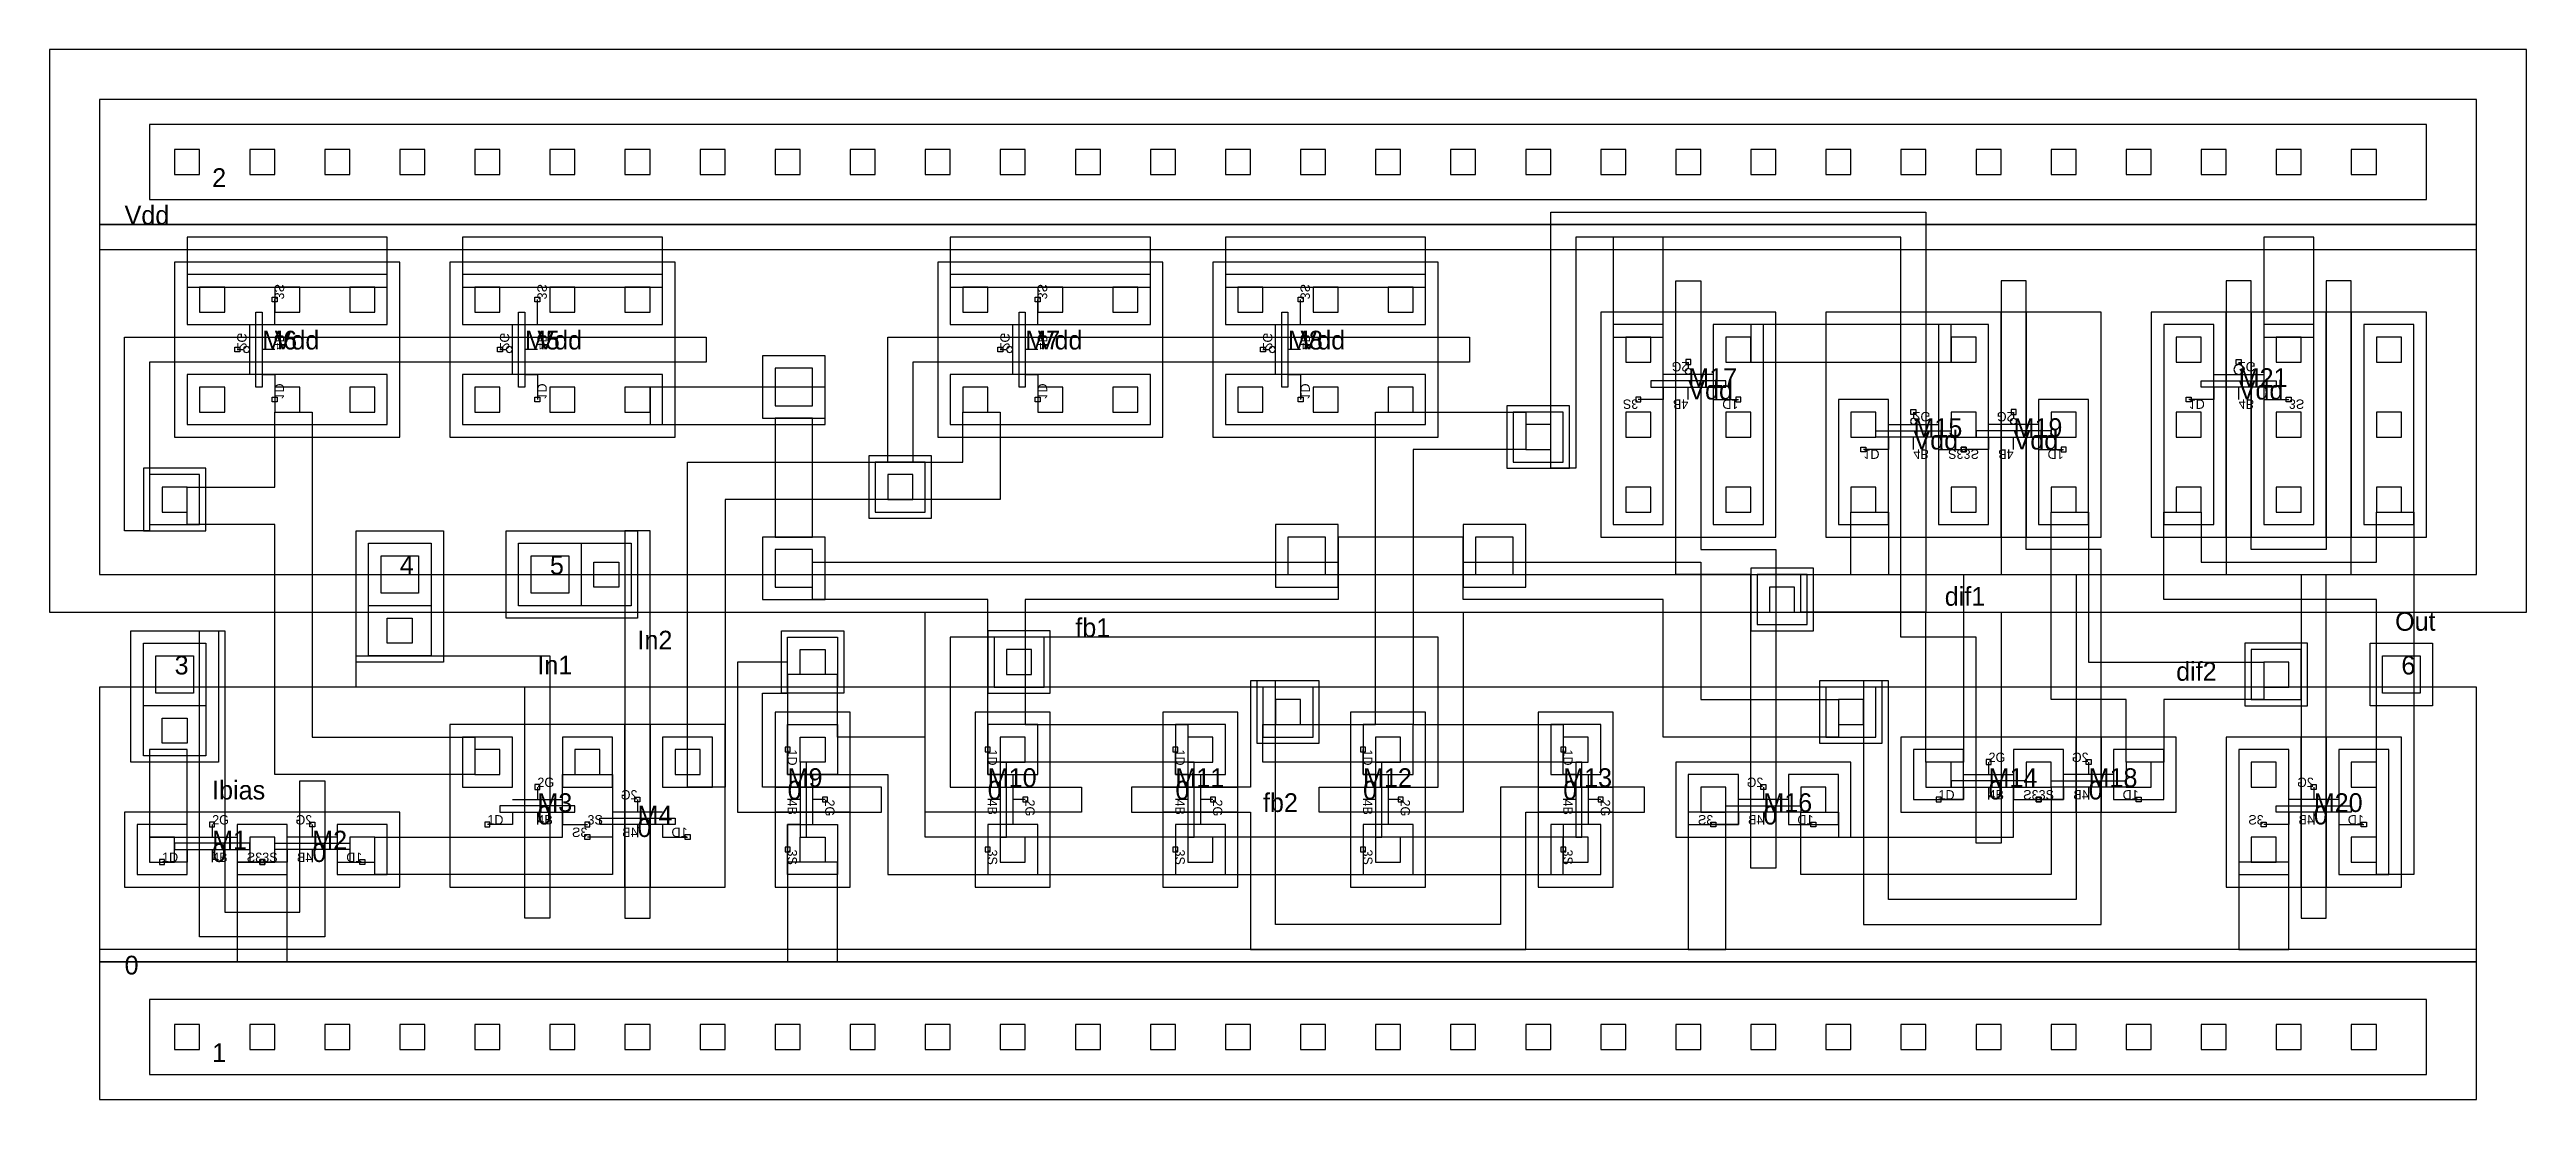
# Model space of a CAD drawing. Extents: x -4 to 794, y 0 to 644.
# Drawn here: x 396 to 594, y 110 to 194 of the extents above; entities that cross this region are included whole.
import ezdxf

# ---------------------------------------------------------------- set-up
doc = ezdxf.new("R2010")
doc.units = 0
for name, color, linetype in [('LAYER1', 7, 'CONTINUOUS'), ('LAYER10', 7, 'CONTINUOUS'), ('LAYER2', 7, 'CONTINUOUS'), ('LAYER25', 7, 'CONTINUOUS'), ('LAYER4', 7, 'CONTINUOUS'), ('LAYER42', 7, 'CONTINUOUS'), ('LAYER43', 7, 'CONTINUOUS'), ('LAYER44', 7, 'CONTINUOUS'), ('LAYER45', 7, 'CONTINUOUS'), ('LAYER46', 7, 'CONTINUOUS'), ('LAYER49', 7, 'CONTINUOUS'), ('LAYER5', 7, 'CONTINUOUS'), ('LAYER50', 7, 'CONTINUOUS'), ('LAYER51', 7, 'CONTINUOUS'), ('LAYER6', 7, 'CONTINUOUS'), ('LAYER8', 7, 'CONTINUOUS'), ('LAYER9', 7, 'CONTINUOUS')]:
    doc.layers.add(name, color=color, linetype=linetype)

# ---------------------------------------------------------------- blocks, each defined once
blk = doc.blocks.new('CCM1_1')
at = {"layer": 'LAYER25'}
blk.add_lwpolyline([(-1, -1), (1, -1), (1, 1), (-1, 1), (-1, -1)], dxfattribs=at)
at = {"layer": 'LAYER49'}
blk.add_lwpolyline([(-2, -2), (2, -2), (2, 2), (-2, 2), (-2, -2)], dxfattribs=at)
blk = doc.blocks.new('CCM1_2')
at = {"layer": 'LAYER25'}
for points in [[(-1, 5), (1, 5), (1, 7), (-1, 7), (-1, 5)], [(-1, -1), (1, -1), (1, 1), (-1, 1), (-1, -1)]]:
    blk.add_lwpolyline(points, dxfattribs=at)
at = {"layer": 'LAYER49'}
blk.add_lwpolyline([(-2, -2), (2, -2), (2, 8), (-2, 8), (-2, -2)], dxfattribs=at)
blk = doc.blocks.new('CCM1_3')
at = {"layer": 'LAYER25'}
for points in [[(-1, 11), (1, 11), (1, 13), (-1, 13), (-1, 11)], [(-1, 5), (1, 5), (1, 7), (-1, 7), (-1, 5)], [(-1, -1), (1, -1), (1, 1), (-1, 1), (-1, -1)]]:
    blk.add_lwpolyline(points, dxfattribs=at)
at = {"layer": 'LAYER49'}
blk.add_lwpolyline([(-2, -2), (2, -2), (2, 14), (-2, 14), (-2, -2)], dxfattribs=at)
blk = doc.blocks.new('CCONT')
at = {"layer": 'LAYER25'}
blk.add_lwpolyline([(-1, -1), (1, -1), (1, 1), (-1, 1), (-1, -1)], dxfattribs=at)
blk = doc.blocks.new('CONT')
at = {"layer": 'LAYER25'}
blk.add_lwpolyline([(-1, -1), (1, -1), (1, 1), (-1, 1), (-1, -1)], dxfattribs=at)
blk = doc.blocks.new('M1V1M2')
at = {"layer": 'LAYER49'}
blk.add_lwpolyline([(-2.5, -2.5), (2.5, -2.5), (2.5, 2.5), (-2.5, 2.5), (-2.5, -2.5)], dxfattribs=at)
at = {"layer": 'LAYER50'}
blk.add_lwpolyline([(-1.5, -1.5), (1.5, -1.5), (1.5, 1.5), (-1.5, 1.5), (-1.5, -1.5)], dxfattribs=at)
at = {"layer": 'LAYER51'}
blk.add_lwpolyline([(-2.5, -2.5), (2.5, -2.5), (2.5, 2.5), (-2.5, 2.5), (-2.5, -2.5)], dxfattribs=at)
blk = doc.blocks.new('NMOS2X12_TOK')
at = {"layer": 'LAYER1'}
for points in [[(0, 2), (0, 1)], [(-2, 0), (-2, -1), (-4, -1)], [(-3, 0), (3, 0), (3, 0.5), (-3, 0.5), (-3, 0)], [(-2, 1), (2, 1)], [(0, 0), (0, -1)], [(2, 0), (2, -1), (4, -1)]]:
    blk.add_lwpolyline(points, dxfattribs=at)
at = {"layer": 'LAYER8'}
blk.add_lwpolyline([(-0.2, 1.8), (0.2, 1.8), (0.2, 2.2), (-0.2, 2.2), (-0.2, 1.8)], dxfattribs=at)
at = {"layer": 'LAYER9'}
for points in [[(-4.2, -1.2), (-3.8, -1.2), (-3.8, -0.8), (-4.2, -0.8), (-4.2, -1.2)], [(3.8, -1.2), (4.2, -1.2), (4.2, -0.8), (3.8, -0.8), (3.8, -1.2)]]:
    blk.add_lwpolyline(points, dxfattribs=at)
at = {"layer": 'LAYER5'}
for s, p in [('2G', (0, 2)), ('1D', (-4, -1)), ('4B', (0, -1)), ('3S', (4, -1))]:
    blk.add_text(s, height=0.75, dxfattribs=at).set_placement(p)
blk = doc.blocks.new('NMOS2X6_TOK')
at = {"layer": 'LAYER1'}
for points in [[(0, 2), (0, 1)], [(-2, 0), (-2, -1), (-4, -1)], [(-3, 0), (3, 0), (3, 0.5), (-3, 0.5), (-3, 0)], [(-2, 1), (2, 1)], [(0, 0), (0, -1)], [(2, 0), (2, -1), (4, -1)]]:
    blk.add_lwpolyline(points, dxfattribs=at)
at = {"layer": 'LAYER8'}
blk.add_lwpolyline([(-0.2, 1.8), (0.2, 1.8), (0.2, 2.2), (-0.2, 2.2), (-0.2, 1.8)], dxfattribs=at)
at = {"layer": 'LAYER9'}
for points in [[(-4.2, -1.2), (-3.8, -1.2), (-3.8, -0.8), (-4.2, -0.8), (-4.2, -1.2)], [(3.8, -1.2), (4.2, -1.2), (4.2, -0.8), (3.8, -0.8), (3.8, -1.2)]]:
    blk.add_lwpolyline(points, dxfattribs=at)
at = {"layer": 'LAYER5'}
for s, p in [('2G', (0, 2)), ('1D', (-4, -1)), ('4B', (0, -1)), ('3S', (4, -1))]:
    blk.add_text(s, height=0.75, dxfattribs=at).set_placement(p)
blk = doc.blocks.new('P1CCM1')
at = {"layer": 'LAYER25'}
blk.add_lwpolyline([(-1, -1), (1, -1), (1, 1), (-1, 1), (-1, -1)], dxfattribs=at)
at = {"layer": 'LAYER46'}
blk.add_lwpolyline([(-2.5, -2.5), (2.5, -2.5), (2.5, 2.5), (-2.5, 2.5), (-2.5, -2.5)], dxfattribs=at)
at = {"layer": 'LAYER49'}
blk.add_lwpolyline([(-2, -2), (2, -2), (2, 2), (-2, 2), (-2, -2)], dxfattribs=at)
blk = doc.blocks.new('P1CCM1V1M2')
at = {"layer": 'LAYER25'}
blk.add_lwpolyline([(-1, -5.5), (1, -5.5), (1, -3.5), (-1, -3.5), (-1, -5.5)], dxfattribs=at)
at = {"layer": 'LAYER46'}
blk.add_lwpolyline([(-3.5, -7), (3.5, -7), (3.5, 3.5), (-3.5, 3.5), (-3.5, -7)], dxfattribs=at)
at = {"layer": 'LAYER49'}
blk.add_lwpolyline([(-2.5, -6.5), (2.5, -6.5), (2.5, 2.5), (-2.5, 2.5), (-2.5, -6.5)], dxfattribs=at)
at = {"layer": 'LAYER50'}
blk.add_lwpolyline([(-1.5, -1.5), (1.5, -1.5), (1.5, 1.5), (-1.5, 1.5), (-1.5, -1.5)], dxfattribs=at)
at = {"layer": 'LAYER51'}
blk.add_lwpolyline([(-2.5, -2.5), (2.5, -2.5), (2.5, 2.5), (-2.5, 2.5), (-2.5, -2.5)], dxfattribs=at)
blk = doc.blocks.new('PMOS2X18_TOK')
at = {"layer": 'LAYER1'}
for points in [[(-2, 0), (-2, 1), (-4, 1)], [(-3, -0.5), (3, -0.5), (3, 0), (-3, 0), (-3, -0.5)], [(0, 1), (0, 0)], [(2, 0), (2, 1), (4, 1)], [(-2, -1), (2, -1)], [(0, -1.5), (-0.18, -1.43), (-0.25, -1.25), (-0.18, -1.07), (0, -1), (0.18, -1.07), (0.25, -1.25), (0.18, -1.43), (0, -1.5)], [(0, -2), (0, -1.5)]]:
    blk.add_lwpolyline(points, dxfattribs=at)
at = {"layer": 'LAYER10'}
for points in [[(-4.2, 0.8), (-3.8, 0.8), (-3.8, 1.2), (-4.2, 1.2), (-4.2, 0.8)], [(3.8, 0.8), (4.2, 0.8), (4.2, 1.2), (3.8, 1.2), (3.8, 0.8)]]:
    blk.add_lwpolyline(points, dxfattribs=at)
at = {"layer": 'LAYER8'}
blk.add_lwpolyline([(-0.2, -2.2), (0.2, -2.2), (0.2, -1.8), (-0.2, -1.8), (-0.2, -2.2)], dxfattribs=at)
at = {"layer": 'LAYER5'}
for s, p in [('1D', (-4, 1)), ('4B', (0, 1)), ('3S', (4, 1)), ('2G', (0, -2))]:
    blk.add_text(s, height=0.75, dxfattribs=at).set_placement(p)
blk = doc.blocks.new('PMOS2X36_TOK')
at = {"layer": 'LAYER1'}
for points in [[(-2, 0), (-2, 1), (-4, 1)], [(-3, -0.5), (3, -0.5), (3, 0), (-3, 0), (-3, -0.5)], [(0, 1), (0, 0)], [(2, 0), (2, 1), (4, 1)], [(-2, -1), (2, -1)], [(0, -1), (0.28, -1.12), (0.4, -1.4), (0.28, -1.68), (0, -1.8), (-0.28, -1.68), (-0.4, -1.4), (-0.28, -1.12), (0, -1)], [(0, -2), (0, -1.8)]]:
    blk.add_lwpolyline(points, dxfattribs=at)
at = {"layer": 'LAYER10'}
for points in [[(-4.2, 0.8), (-3.8, 0.8), (-3.8, 1.2), (-4.2, 1.2), (-4.2, 0.8)], [(3.8, 0.8), (4.2, 0.8), (4.2, 1.2), (3.8, 1.2), (3.8, 0.8)]]:
    blk.add_lwpolyline(points, dxfattribs=at)
at = {"layer": 'LAYER8'}
blk.add_lwpolyline([(-0.2, -2.2), (0.2, -2.2), (0.2, -1.8), (-0.2, -1.8), (-0.2, -2.2)], dxfattribs=at)
at = {"layer": 'LAYER5'}
for s, p in [('1D', (-4, 1)), ('4B', (0, 1)), ('3S', (4, 1)), ('2G', (0, -2))]:
    blk.add_text(s, height=0.75, dxfattribs=at).set_placement(p)
blk = doc.blocks.new('CMP1')
at = {"layer": 'LAYER10'}
for points in [[(6, 61), (24, 61), (24, 67), (6, 67), (6, 61)], [(28, 61), (46, 61), (46, 67), (28, 67), (28, 61)], [(67, 61), (85, 61), (85, 67), (67, 67), (67, 61)], [(89, 61), (107, 61), (107, 67), (89, 67), (89, 61)], [(120, 45), (126, 45), (126, 63), (120, 63), (120, 45)], [(128, 45), (134, 45), (134, 63), (128, 63), (128, 45)], [(138, 45), (144, 45), (144, 63), (138, 63), (138, 45)], [(146, 45), (152, 45), (152, 63), (146, 63), (146, 45)], [(154, 45), (160, 45), (160, 63), (154, 63), (154, 45)], [(164, 45), (170, 45), (170, 63), (164, 63), (164, 45)], [(172, 45), (178, 45), (178, 63), (172, 63), (172, 45)], [(180, 45), (186, 45), (186, 63), (180, 63), (180, 45)], [(6, 53), (24, 53), (24, 59), (6, 59), (6, 53)], [(28, 53), (46, 53), (46, 59), (28, 59), (28, 53)], [(67, 53), (85, 53), (85, 59), (67, 59), (67, 53)], [(89, 53), (107, 53), (107, 59), (89, 59), (89, 53)]]:
    blk.add_lwpolyline(points, dxfattribs=at)
at = {"layer": 'LAYER42'}
blk.add_lwpolyline([(-4, 39), (194, 39), (194, 84), (-4, 84), (-4, 39)], dxfattribs=at)
at = {"layer": 'LAYER43'}
for points in [[(4, 72), (186, 72), (186, 78), (4, 78), (4, 72)], [(6, 53), (24, 53), (24, 67), (6, 67), (6, 53)], [(28, 53), (46, 53), (46, 67), (28, 67), (28, 53)], [(67, 53), (85, 53), (85, 67), (67, 67), (67, 53)], [(89, 53), (107, 53), (107, 67), (89, 67), (89, 53)], [(120, 45), (134, 45), (134, 63), (120, 63), (120, 45)], [(138, 45), (160, 45), (160, 63), (138, 63), (138, 45)], [(164, 45), (186, 45), (186, 63), (164, 63), (164, 45)], [(28, 17), (50, 17), (50, 30), (28, 30), (28, 17)], [(54, 17), (60, 17), (60, 31), (54, 31), (54, 17)], [(70, 17), (76, 17), (76, 31), (70, 31), (70, 17)], [(85, 17), (91, 17), (91, 31), (85, 31), (85, 17)], [(100, 17), (106, 17), (106, 31), (100, 31), (100, 17)], [(115, 17), (121, 17), (121, 31), (115, 31), (115, 17)], [(144, 23), (166, 23), (166, 29), (144, 29), (144, 23)], [(170, 17), (184, 17), (184, 29), (170, 29), (170, 17)], [(126, 21), (140, 21), (140, 27), (126, 27), (126, 21)], [(2, 17), (24, 17), (24, 23), (2, 23), (2, 17)], [(4, 2), (186, 2), (186, 8), (4, 8), (4, 2)]]:
    blk.add_lwpolyline(points, dxfattribs=at)
at = {"layer": 'LAYER44'}
for points in [[(0, 42), (190, 42), (190, 70), (0, 70), (0, 42)], [(0, 0), (190, 0), (190, 11), (0, 11), (0, 0)]]:
    blk.add_lwpolyline(points, dxfattribs=at)
at = {"layer": 'LAYER45'}
for points in [[(0, 70), (190, 70), (190, 80), (0, 80), (0, 70)], [(0, 11), (190, 11), (190, 33), (0, 33), (0, 11)]]:
    blk.add_lwpolyline(points, dxfattribs=at)
at = {"layer": 'LAYER46'}
for points in [[(116, 50.5), (116, 71), (146, 71), (146, 39), (152, 39), (152, 20.5), (150, 20.5), (150, 37), (144, 37), (144, 69), (118, 69), (118, 50.5), (116, 50.5)], [(132, 18.5), (132, 42), (126, 42), (126, 65.5), (128, 65.5), (128, 44), (134, 44), (134, 18.5), (132, 18.5)], [(154, 65.5), (152, 65.5), (152, 42), (158, 42), (158, 19), (158, 16), (143, 16), (143, 33.5), (141, 33.5), (141, 14), (160, 14), (160, 44), (154, 44), (154, 65.5)], [(170, 65.5), (170, 42), (176, 42), (176, 14.5), (178, 14.5), (178, 42), (180, 42), (180, 65.5), (178, 65.5), (178, 44), (172, 44), (172, 65.5), (170, 65.5)], [(48.5, 61), (48.5, 59), (4, 59), (4, 45.5), (2, 45.5), (2, 61), (48.5, 61)], [(109.5, 61), (109.5, 59), (65, 59), (65, 51), (63, 51), (63, 61), (109.5, 61)], [(42, 45.5), (42, 14.5), (44, 14.5), (44, 45.5), (42, 45.5)], [(66, 39), (109, 39), (109, 23), (97.5, 23), (97.5, 25), (107, 25), (107, 37), (68, 37), (68, 25), (78.5, 25), (78.5, 23), (66, 23), (66, 39)], [(8, 37.5), (10, 37.5), (10, 15), (16, 15), (16, 25.5), (18, 25.5), (18, 13), (8, 13), (8, 37.5)], [(20.5, 35.5), (36, 35.5), (36, 14.5), (34, 14.5), (34, 33), (20.5, 33), (20.5, 35.5)], [(62.5, 25), (53, 25), (53, 32.5), (55, 32.5), (55, 35), (51, 35), (51, 23), (62.5, 23), (62.5, 25)], [(112, 25), (112, 14), (94, 14), (94, 33.5), (92, 33.5), (92, 25), (82.5, 25), (82.5, 23), (92, 23), (92, 12), (114, 12), (114, 23), (123.5, 23), (123.5, 25), (114, 25), (112, 25)]]:
    blk.add_lwpolyline(points, dxfattribs=at)
at = {"layer": 'LAYER49'}
for points in [[(0, 68), (190, 68), (190, 80), (0, 80), (0, 68)], [(7, 65), (23, 65), (23, 69), (7, 69), (7, 65)], [(29, 65), (45, 65), (45, 69), (29, 69), (29, 65)], [(68, 65), (84, 65), (84, 69), (68, 69), (68, 65)], [(90, 65), (106, 65), (106, 69), (90, 69), (90, 65)], [(121, 61), (125, 61), (125, 69), (121, 69), (121, 61)], [(173, 61), (177, 61), (177, 69), (173, 69), (173, 61)], [(132, 59), (148, 59), (148, 62), (132, 62), (132, 59)], [(44, 54), (58, 54), (58, 57), (44, 57), (44, 54)], [(14, 55), (17, 55), (17, 29), (30, 29), (30, 26), (14, 26), (14, 46), (7, 46), (7, 49), (14, 49), (14, 55)], [(69, 55), (72, 55), (72, 48), (50, 48), (50, 25), (47, 25), (47, 51), (69, 51), (69, 55)], [(102, 55), (114, 55), (114, 52), (105, 52), (105, 30), (117, 30), (117, 27), (93, 27), (93, 30), (102, 30), (102, 55)], [(140, 47), (143, 47), (143, 42), (149, 42), (149, 27), (146, 27), (146, 39), (136, 39), (136, 42), (140, 42), (140, 47)], [(156, 47), (159, 47), (159, 35), (173, 35), (173, 32), (165, 32), (165, 27), (162, 27), (162, 32), (156, 32), (156, 47)], [(165, 47), (168, 47), (168, 43), (182, 43), (182, 47), (185, 47), (185, 18), (182, 18), (182, 40), (165, 40), (165, 47)], [(57, 43), (99, 43), (99, 40), (74, 40), (74, 30), (87, 30), (87, 27), (71, 27), (71, 40), (57, 40), (57, 43)], [(109, 43), (128, 43), (128, 32), (139, 32), (139, 29), (125, 29), (125, 40), (109, 40), (109, 43)], [(55, 34), (55, 26), (63, 26), (63, 18), (117, 18), (117, 21), (66, 21), (66, 29), (59, 29), (59, 34), (55, 34)], [(4, 21), (7, 21), (7, 28), (4, 28), (4, 21)], [(37, 26), (41, 26), (41, 18), (22, 18), (22, 21), (37, 21), (37, 26)], [(136, 23), (139, 23), (139, 21), (153, 21), (153, 25), (156, 25), (156, 18), (136, 18), (136, 23)], [(127, 12), (130, 12), (130, 23), (127, 23), (127, 12)], [(11, 11), (15, 11), (15, 19), (11, 19), (11, 11)], [(55, 11), (59, 11), (59, 19), (55, 19), (55, 11)], [(171, 12), (175, 12), (175, 19), (171, 19), (171, 12)], [(0, 0), (190, 0), (190, 12), (0, 12), (0, 0)]]:
    blk.add_lwpolyline(points, dxfattribs=at)
at = {"layer": 'LAYER51'}
for points in [[(54, 45), (57, 45), (57, 54.5), (54, 54.5), (54, 45)], [(99, 42), (109, 42), (109, 45), (99, 45), (99, 42)]]:
    blk.add_lwpolyline(points, dxfattribs=at)
at = {"layer": 'LAYER9'}
for points in [[(28, 17), (34, 17), (34, 30), (28, 30), (28, 17)], [(36, 17), (42, 17), (42, 30), (36, 30), (36, 17)], [(44, 17), (50, 17), (50, 30), (44, 30), (44, 17)], [(54, 25), (60, 25), (60, 31), (54, 31), (54, 25)], [(70, 25), (76, 25), (76, 31), (70, 31), (70, 25)], [(85, 25), (91, 25), (91, 31), (85, 31), (85, 25)], [(100, 25), (106, 25), (106, 31), (100, 31), (100, 25)], [(115, 25), (121, 25), (121, 31), (115, 31), (115, 25)], [(144, 23), (150, 23), (150, 29), (144, 29), (144, 23)], [(152, 23), (158, 23), (158, 29), (152, 29), (152, 23)], [(160, 23), (166, 23), (166, 29), (160, 29), (160, 23)], [(170, 17), (176, 17), (176, 29), (170, 29), (170, 17)], [(178, 17), (184, 17), (184, 29), (178, 29), (178, 17)], [(126, 21), (132, 21), (132, 27), (126, 27), (126, 21)], [(134, 21), (140, 21), (140, 27), (134, 27), (134, 21)], [(2, 17), (8, 17), (8, 23), (2, 23), (2, 17)], [(10, 17), (16, 17), (16, 23), (10, 23), (10, 17)], [(18, 17), (24, 17), (24, 23), (18, 23), (18, 17)], [(54, 17), (60, 17), (60, 23), (54, 23), (54, 17)], [(70, 17), (76, 17), (76, 23), (70, 23), (70, 17)], [(85, 17), (91, 17), (91, 23), (85, 23), (85, 17)], [(100, 17), (106, 17), (106, 23), (100, 23), (100, 17)], [(115, 17), (121, 17), (121, 23), (115, 23), (115, 17)]]:
    blk.add_lwpolyline(points, dxfattribs=at)
for name, p in [('CCONT', (7, 75)), ('CONT', (13, 75)), ('CONT', (19, 75)), ('CONT', (25, 75)), ('CONT', (31, 75)), ('CONT', (37, 75)), ('CONT', (43, 75)), ('CONT', (49, 75)), ('CONT', (55, 75)), ('CONT', (61, 75)), ('CONT', (67, 75)), ('CONT', (73, 75)), ('CONT', (79, 75)), ('CONT', (85, 75)), ('CONT', (91, 75)), ('CONT', (97, 75)), ('CONT', (103, 75)), ('CONT', (109, 75)), ('CONT', (115, 75)), ('CONT', (121, 75)), ('CONT', (127, 75)), ('CONT', (133, 75)), ('CONT', (139, 75)), ('CONT', (145, 75)), ('CONT', (151, 75)), ('CONT', (157, 75)), ('CONT', (163, 75)), ('CONT', (169, 75)), ('CONT', (175, 75)), ('CONT', (181, 75)), ('M1V1M2', (55.5, 57)), ('P1CCM1', (64, 49)), ('P1CCM1', (6, 48)), ('CCM1_1', (31, 27)), ('CCM1_1', (39, 27)), ('CCM1_1', (47, 27)), ('NMOS2X6_TOK', (151, 25)), ('NMOS2X12_TOK', (35, 23)), ('CCM1_1', (5, 20)), ('NMOS2X6_TOK', (9, 20)), ('CCM1_1', (13, 20)), ('CCM1_1', (21, 20)), ('CCONT', (7, 5)), ('CONT', (13, 5)), ('CONT', (19, 5)), ('CONT', (25, 5)), ('CONT', (31, 5)), ('CONT', (37, 5)), ('CONT', (43, 5)), ('CONT', (49, 5)), ('CONT', (55, 5)), ('CONT', (61, 5)), ('CONT', (67, 5)), ('CONT', (73, 5)), ('CONT', (79, 5)), ('CONT', (85, 5)), ('CONT', (91, 5)), ('CONT', (97, 5)), ('CONT', (103, 5)), ('CONT', (109, 5)), ('CONT', (115, 5)), ('CONT', (121, 5)), ('CONT', (127, 5)), ('CONT', (133, 5)), ('CONT', (139, 5)), ('CONT', (145, 5)), ('CONT', (151, 5)), ('CONT', (157, 5)), ('CONT', (163, 5)), ('CONT', (169, 5)), ('CONT', (175, 5)), ('CONT', (181, 5))]:
    blk.add_blockref(name, p)
for name, p, rotation in [('CCM1_3', (9, 64), 270), ('CCM1_3', (31, 64), 270), ('CCM1_3', (70, 64), 270), ('CCM1_3', (92, 64), 270), ('CCM1_3', (123, 60), 180), ('CCM1_3', (131, 60), 180), ('CCM1_3', (149, 60), 180), ('CCM1_3', (167, 60), 180), ('CCM1_3', (175, 60), 180), ('CCM1_3', (183, 60), 180), ('CCM1_3', (9, 56), 270), ('CCM1_3', (31, 56), 270), ('CCM1_3', (70, 56), 270), ('CCM1_3', (92, 56), 270), ('PMOS2X18_TOK', (127, 57), 180), ('P1CCM1', (115, 53), 270), ('CCM1_2', (141, 54), 180), ('CCM1_2', (157, 54), 180), ('PMOS2X18_TOK', (153, 53), 180), ('M1V1M2', (96.5, 43.5), 180), ('M1V1M2', (111.5, 43.5), 270), ('M1V1M2', (55.5, 42.5), 270), ('P1CCM1', (134.5, 40), 270), ('P1CCM1', (73.5, 35), 90), ('P1CCM1', (174, 34), 270), ('P1CCM1', (95, 31), 270), ('P1CCM1', (140, 31), 270), ('CCM1_1', (73, 28), 90), ('CCM1_1', (88, 28), 90), ('CCM1_1', (103, 28), 270), ('CCM1_1', (118, 28), 270), ('NMOS2X6_TOK', (56, 24), 270), ('NMOS2X6_TOK', (72, 24), 270), ('NMOS2X6_TOK', (87, 24), 270), ('NMOS2X6_TOK', (102, 24), 270), ('NMOS2X6_TOK', (118, 24), 270), ('CCM1_1', (147, 26), 180), ('CCM1_1', (155, 26), 180), ('CCM1_1', (163, 26), 180), ('CCM1_2', (173, 26), 180), ('CCM1_2', (181, 26), 180), ('CCM1_1', (129, 24), 180), ('CCM1_1', (137, 24), 180), ('CCM1_1', (73, 20), 90), ('CCM1_1', (88, 20), 90), ('CCM1_1', (103, 20), 270), ('CCM1_1', (118, 20), 270)]:
    blk.add_blockref(name, p, dxfattribs=dict(rotation=rotation))
at = {"xscale": -1}
for name, p, rotation in [('PMOS2X18_TOK', (13, 60), 270), ('PMOS2X18_TOK', (34, 60), 270), ('PMOS2X18_TOK', (74, 60), 270), ('PMOS2X18_TOK', (95, 60), 270), ('PMOS2X36_TOK', (171, 57), 180), ('PMOS2X18_TOK', (145, 53), 180), ('P1CCM1V1M2', (36, 42), 90), ('P1CCM1', (57, 35), 90), ('CCM1_1', (57, 28), 90), ('CCM1_1', (57, 20), 90)]:
    blk.add_blockref(name, p, dxfattribs=dict(at, rotation=rotation))
for name, p in [('P1CCM1V1M2', (24, 42)), ('P1CCM1V1M2', (6, 34)), ('M1V1M2', (184, 34)), ('NMOS2X6_TOK', (159, 25)), ('NMOS2X6_TOK', (133, 23)), ('NMOS2X12_TOK', (177, 23)), ('NMOS2X12_TOK', (43, 22)), ('NMOS2X6_TOK', (17, 20))]:
    blk.add_blockref(name, p, dxfattribs=at)
at = {"layer": 'LAYER2'}
for s, p in [('dif1', (147.5, 39.5)), ('fb1', (78, 37)), ('dif2', (166, 33.5))]:
    blk.add_text(s, height=1.5, dxfattribs=at).set_placement(p)
at = {"layer": 'LAYER4'}
for s, p in [('Vdd', (2, 70)), ('Vdd', (14, 60)), ('Vdd', (35, 60)), ('Vdd', (75, 60)), ('Vdd', (96, 60)), ('Vdd', (127, 56)), ('Vdd', (171, 56)), ('Vdd', (145, 52)), ('Vdd', (153, 52)), ('Out', (183.5, 37.5)), ('In2', (43, 36)), ('In1', (35, 34)), ('Ibias', (9, 24)), ('0', (55, 24)), ('0', (71, 24)), ('0', (86, 24)), ('fb2', (93, 23)), ('0', (101, 24)), ('0', (117, 24)), ('0', (151, 24)), ('0', (159, 24)), ('0', (35, 22)), ('0', (43, 21)), ('0', (133, 22)), ('0', (177, 22)), ('0', (9, 19)), ('0', (17, 19)), ('0', (2, 10))]:
    blk.add_text(s, height=1.5, dxfattribs=at).set_placement(p)
at = {"layer": 'LAYER5'}
for s, p in [('2', (9, 73)), ('4', (24, 42)), ('5', (36, 42)), ('3', (6, 34)), ('6', (184, 34)), ('1', (9, 3))]:
    blk.add_text(s, height=1.5, dxfattribs=at).set_placement(p)
at = {"layer": 'LAYER6'}
for s, p in [('M6', (13, 60)), ('M5', (34, 60)), ('M7', (74, 60)), ('M8', (95, 60)), ('M17', (127, 57)), ('M21', (171, 57)), ('M15', (145, 53)), ('M19', (153, 53)), ('M9', (55, 25)), ('M10', (71, 25)), ('M11', (86, 25)), ('M12', (101, 25)), ('M13', (117, 25)), ('M14', (151, 25)), ('M18', (159, 25)), ('M3', (35, 23)), ('M16', (133, 23)), ('M20', (177, 23)), ('M4', (43, 22)), ('M1', (9, 20)), ('M2', (17, 20))]:
    blk.add_text(s, height=1.5, dxfattribs=at).set_placement(p)

msp = doc.modelspace()

# ---------------------------------------------------------------- block references
msp.add_blockref('CMP1', (400, 110))

doc.saveas('drawing.dxf')
